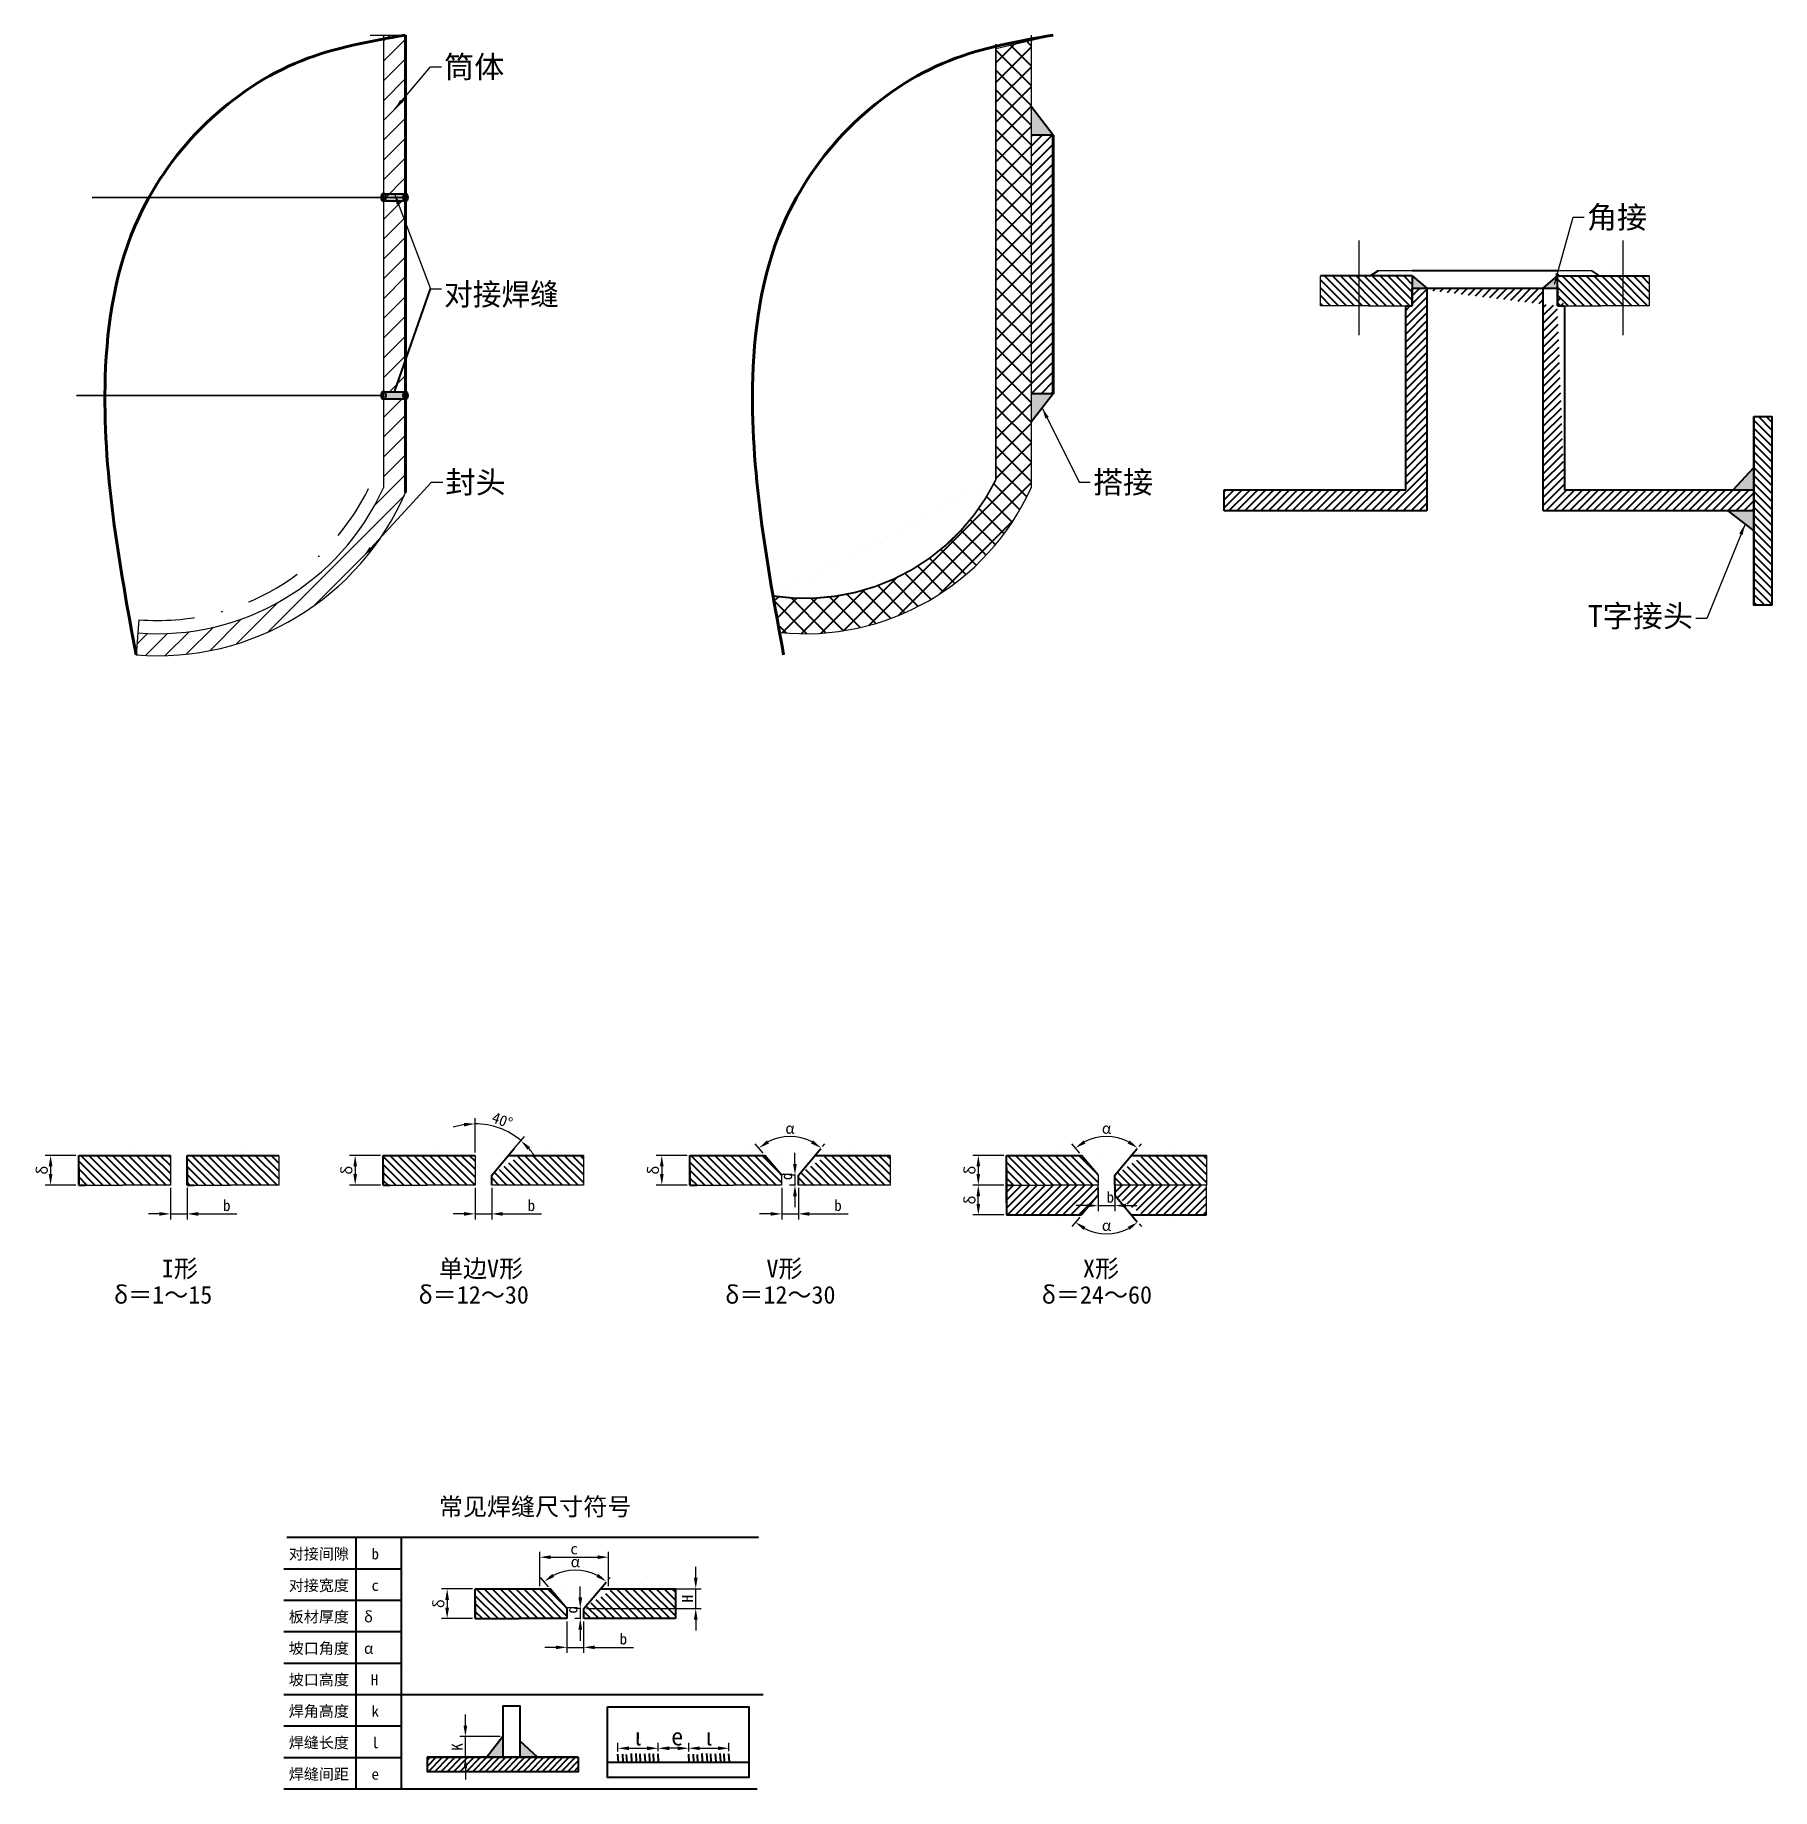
# Model space of a CAD drawing. Header units: millimetres. Extents: x 118 to 511, y -182 to 216.
import ezdxf

# ---------------------------------------------------------------- set-up
doc = ezdxf.new("R2010")
doc.units = ezdxf.units.MM
doc.linetypes.add('DASHDOT', pattern=[25.4, 12.7, -6.35, 0, -6.35])
doc.dimstyles.new('ISO-25', dxfattribs={"dimtxt": 2.5, "dimasz": 2.5, "dimexe": 1.25, "dimexo": 0.625, "dimtad": 1, "dimdsep": 46, "dimtxsty": 'Standard', "dimcen": 2.5, "dimadec": 0, "dimazin": 0, "dimtfac": 1, "dimtmove": 0, "dimatfit": 3, "dimfxl": 0, "dimarcsym": 0})

msp = doc.modelspace()

# ---------------------------------------------------------------- texts
at = {"lineweight": 70, "char_height": 5, "attachment_point": 1}
for s, insert in [('{\\f宋体|b0|i0|c134|p2;筒体}', (210.279, 211.189)), ('{\\fTxt|b0|i0|c134|p2;对接焊缝}', (210.279, 159.629)), ('{\\f宋体|b0|i0|c134|p2;封头}', (210.576, 117.002)), ('{\\f宋体|b0|i0|c134|p2;搭接}', (357.394, 117.002))]:
    msp.add_mtext(s, dxfattribs=dict(at, insert=insert))
at = {"lineweight": 40, "char_height": 5}
for s, insert, attachment_point in [('{\\f宋体|b0|i0|c134|p2;角接}', (469.359, 177.08), 1), ('T{\\f宋体|b0|i0|c134|p2;字接头}', (493.405, 81.102), 9)]:
    msp.add_mtext(s, dxfattribs=dict(at, insert=insert, attachment_point=attachment_point))
at = {"lineweight": 40, "attachment_point": 1}
for s, insert, char_height, width in [('I{\\f宋体|b0|i0|c134|p2;形}', (146.272, -61.786), 4, 14.8084), ('{\\f宋体|b0|i0|c134|p2;单边}V{\\f宋体|b0|i0|c134|p2;形}', (209.088, -61.786), 4, 29.7758), ('V{\\f宋体|b0|i0|c134|p2;形}', (283.352, -61.786), 4, 29.7758), ('X{\\f宋体|b0|i0|c134|p2;形}', (355.112, -61.786), 4, 29.7758), ('{\\f宋体|b0|i0|c134|p2;δ＝}1{\\f宋体|b0|i0|c134|p2;～}15', (135.409, -67.761), 4, 25.67124), ('{\\f宋体|b0|i0|c134|p2;δ＝}12{\\f宋体|b0|i0|c134|p2;～}30', (204.46, -67.761), 4, 32.39392), ('{\\f宋体|b0|i0|c134|p2;δ＝}12{\\f宋体|b0|i0|c134|p2;～}30', (273.971, -67.761), 4, 32.39392), ('{\\f宋体|b0|i0|c134|p2;δ＝}24{\\f宋体|b0|i0|c134|p2;～}60', (345.731, -67.761), 4, 32.3939), ('{\\f宋体|b0|i0|c134|p2;常见焊缝尺寸符号}', (209.088, -115.791), 4, 56.36851), ('{\\f宋体|b0|i0|c134|p2;对接间隙}', (175.061, -127.261), 2.5, 14.052), ('{\\f黑体|b0|i0|c134|p2; b}', (192.108, -127.261), 2.5, 14.052), ('{\\f宋体|b0|i0|c134|p2;对接宽度}', (175.061, -134.395), 2.5, 14.052), ('{\\f黑体|b0|i0|c134|p2; c}', (192.108, -134.395), 2.5, 14.052), ('{\\f宋体|b0|i0|c134|p2;板材厚度}', (175.061, -141.53), 2.5, 14.052), ('{\\f黑体|b0|i0|c134|p2;δ}', (192.108, -141.53), 2.5, 14.052), ('{\\f宋体|b0|i0|c134|p2;坡口角度}', (175.061, -148.664), 2.5, 14.052), ('{\\f黑体|b0|i0|c134|p2;α }', (192.108, -148.664), 2.5, 14.052), ('{\\f宋体|b0|i0|c134|p2;坡口高度}', (175.061, -155.799), 2.5, 14.052), ('{\\f黑体|b0|i0|c134|p2;H}', (193.628, -155.799), 2.5, 14.052), ('{\\f宋体|b0|i0|c134|p2;焊角高度}', (175.061, -162.933), 2.5, 14.052), ('{\\f黑体|b0|i0|c134|p2; k}', (192.108, -162.933), 2.5, 14.052), ('{\\f宋体|b0|i0|c134|p2;焊缝长度}', (175.061, -170.068), 2.5, 14.052), ('{\\f黑体|b0|i0|c134|p2; l}', (192.108, -170.068), 2.5, 14.052), ('{\\f宋体|b0|i0|c134|p2;焊缝间距}', (175.061, -177.202), 2.5, 14.052), ('{\\f黑体|b0|i0|c134|p2; e}', (192.108, -177.202), 2.5, 14.052)]:
    msp.add_mtext(s, dxfattribs=dict(at, insert=insert, char_height=char_height, width=width))

# ---------------------------------------------------------------- blocks, each defined once
blk = doc.blocks.new('*D1')
at = {"color": 0, "lineweight": -2}
for p, q in [((126.81, -38.14), (119.81, -38.14)), ((121.06, -40.64), (121.06, -42.4)), ((126.81, -44.9), (119.81, -44.9))]:
    blk.add_line(p, q, dxfattribs=at)
at = {"color": 0, "lineweight": 40}
for points in [[(120.64, -40.64), (121.48, -40.64), (121.06, -38.14)], [(120.64, -42.4), (121.48, -42.4), (121.06, -44.9)]]:
    blk.add_solid(points, dxfattribs=at)
at = {"layer": 'Defpoints', "color": 0, "lineweight": 40}
for p in [(127.43, -38.14), (121.06, -44.9), (127.43, -44.9)]:
    blk.add_point(p, dxfattribs=at)
at = {"color": 0, "lineweight": 40, "insert": (119.19, -41.52), "char_height": 2.5, "attachment_point": 5, "rotation": 90}
blk.add_mtext('{\\f宋体|b0|i0|c134|p2;δ}', dxfattribs=at)
blk = doc.blocks.new('*D2')
at = {"color": 0, "lineweight": -2}
for p, q in [((148.23, -45.52), (148.23, -52.66)), ((152.02, -45.52), (152.02, -52.66)), ((145.73, -51.41), (143.23, -51.41)), ((148.23, -51.41), (152.02, -51.41)), ((154.52, -51.41), (163.31, -51.41))]:
    blk.add_line(p, q, dxfattribs=at)
at = {"color": 0, "lineweight": 40}
for points in [[(145.73, -51), (145.73, -51.83), (148.23, -51.41)], [(154.52, -51), (154.52, -51.83), (152.02, -51.41)]]:
    blk.add_solid(points, dxfattribs=at)
at = {"layer": 'Defpoints', "color": 0, "lineweight": 40}
for p in [(148.23, -44.9), (152.02, -44.9), (152.02, -51.41)]:
    blk.add_point(p, dxfattribs=at)
at = {"color": 0, "lineweight": 40, "insert": (160.16, -49.53), "char_height": 2.5, "attachment_point": 5}
blk.add_mtext('{\\f宋体|b0|i0|c134|p2; b}', dxfattribs=at)
blk = doc.blocks.new('*D4')
at = {"color": 0, "lineweight": -2}
for p, q in [((217.29, -45.52), (217.29, -52.66)), ((221.07, -45.52), (221.07, -52.66)), ((214.79, -51.41), (212.29, -51.41)), ((217.29, -51.41), (221.07, -51.41)), ((223.57, -51.41), (232.36, -51.41))]:
    blk.add_line(p, q, dxfattribs=at)
at = {"color": 0, "lineweight": 40}
for points in [[(214.79, -51), (214.79, -51.83), (217.29, -51.41)], [(223.57, -51), (223.57, -51.83), (221.07, -51.41)]]:
    blk.add_solid(points, dxfattribs=at)
at = {"layer": 'Defpoints', "color": 0, "lineweight": 40}
for p in [(217.29, -44.9), (221.07, -44.9), (221.07, -51.41)]:
    blk.add_point(p, dxfattribs=at)
at = {"color": 0, "lineweight": 40, "insert": (229.21, -49.53), "char_height": 2.5, "attachment_point": 5}
blk.add_mtext('{\\f宋体|b0|i0|c134|p2; b}', dxfattribs=at)
blk = doc.blocks.new('*D3')
at = {"color": 0, "lineweight": -2}
for p, q in [((195.86, -38.14), (188.86, -38.14)), ((190.11, -40.64), (190.11, -42.4)), ((195.86, -44.9), (188.86, -44.9))]:
    blk.add_line(p, q, dxfattribs=at)
at = {"color": 0, "lineweight": 40}
for points in [[(189.7, -40.64), (190.53, -40.64), (190.11, -38.14)], [(189.7, -42.4), (190.53, -42.4), (190.11, -44.9)]]:
    blk.add_solid(points, dxfattribs=at)
at = {"layer": 'Defpoints', "color": 0, "lineweight": 40}
for p in [(196.49, -38.14), (190.11, -44.9), (196.49, -44.9)]:
    blk.add_point(p, dxfattribs=at)
at = {"color": 0, "lineweight": 40, "insert": (188.24, -41.52), "char_height": 2.5, "attachment_point": 5, "rotation": 90}
blk.add_mtext('{\\f宋体|b0|i0|c134|p2;δ}', dxfattribs=at)
blk = doc.blocks.new('*D5')
at = {"color": 0}
for p, q in [((217.29, -37.51), (217.29, -29.73)), ((225.26, -37.66), (228.5, -33.85))]:
    blk.add_line(p, q, dxfattribs=at)
for start, end in [(98.9194, 107.8389), (49.6798, 90), (31.8409, 40.7603)]:
    blk.add_arc((217.29, -47.06), 16.08, start, end, dxfattribs=at)
for points in [[(214.76, -30.76), (214.83, -31.59), (217.29, -30.98)], [(229.17, -36.86), (229.76, -36.27), (227.69, -34.8)]]:
    blk.add_solid(points, dxfattribs=at)
at = {"layer": 'Defpoints', "color": 0}
for p in [(224.55, -32.72), (217.29, -38.14), (224.86, -38.14), (221.07, -42.6), (217.29, -44.9)]:
    blk.add_point(p, dxfattribs=at)
at = {"color": 0, "lineweight": 40, "insert": (223.47, -30.21), "char_height": 2.5, "attachment_point": 5, "rotation": 339.8399}
blk.add_mtext('40°', dxfattribs=at)
blk = doc.blocks.new('*D7')
at = {"color": 0, "lineweight": -2}
for p, q in [((265.37, -38.14), (258.37, -38.14)), ((259.62, -40.64), (259.62, -42.4)), ((265.37, -44.9), (258.37, -44.9))]:
    blk.add_line(p, q, dxfattribs=at)
at = {"color": 0, "lineweight": 40}
for points in [[(259.21, -40.64), (260.04, -40.64), (259.62, -38.14)], [(259.21, -42.4), (260.04, -42.4), (259.62, -44.9)]]:
    blk.add_solid(points, dxfattribs=at)
at = {"layer": 'Defpoints', "color": 0, "lineweight": 40}
for p in [(266, -38.14), (259.62, -44.9), (266, -44.9)]:
    blk.add_point(p, dxfattribs=at)
at = {"color": 0, "lineweight": 40, "insert": (257.75, -41.52), "char_height": 2.5, "attachment_point": 5, "rotation": 90}
blk.add_mtext('{\\f宋体|b0|i0|c134|p2;δ}', dxfattribs=at)
blk = doc.blocks.new('*D6')
at = {"color": 0, "lineweight": -2}
for p, q in [((286.8, -45.52), (286.8, -52.66)), ((290.58, -45.52), (290.58, -52.66)), ((284.3, -51.41), (281.8, -51.41)), ((286.8, -51.41), (290.58, -51.41)), ((293.08, -51.41), (301.87, -51.41))]:
    blk.add_line(p, q, dxfattribs=at)
at = {"color": 0, "lineweight": 40}
for points in [[(284.3, -51), (284.3, -51.83), (286.8, -51.41)], [(293.08, -51), (293.08, -51.83), (290.58, -51.41)]]:
    blk.add_solid(points, dxfattribs=at)
at = {"layer": 'Defpoints', "color": 0, "lineweight": 40}
for p in [(286.8, -44.9), (290.58, -44.9), (290.58, -51.41)]:
    blk.add_point(p, dxfattribs=at)
at = {"color": 0, "lineweight": 40, "insert": (298.72, -49.53), "char_height": 2.5, "attachment_point": 5}
blk.add_mtext('{\\f宋体|b0|i0|c134|p2; b}', dxfattribs=at)
blk = doc.blocks.new('*D8')
at = {"color": 0}
for p, q in [((282.6, -37.66), (280.8, -35.54)), ((296.06, -36.14), (296.58, -35.54))]:
    blk.add_line(p, q, dxfattribs=at)
blk.add_arc((288.69, -44.83), 10.94, 62.8013, 117.1987, dxfattribs=at)
for points in [[(283.92, -35.45), (283.46, -34.75), (281.61, -36.49)], [(293.92, -34.75), (293.46, -35.45), (295.77, -36.49)]]:
    blk.add_solid(points, dxfattribs=at)
at = {"layer": 'Defpoints', "color": 0}
for p in [(291.23, -34.19), (283.01, -38.14), (295.66, -36.62), (286.8, -42.6), (290.58, -42.6)]:
    blk.add_point(p, dxfattribs=at)
at = {"color": 0, "lineweight": 40, "insert": (288.69, -32.01), "char_height": 2.5, "attachment_point": 5}
blk.add_mtext('{\\f宋体|b0|i0|c134|p2;α}', dxfattribs=at)
blk = doc.blocks.new('*D9')
at = {"color": 0, "lineweight": -2}
for p, q in [((289.81, -40.1), (289.81, -37.6)), ((289.95, -42.6), (288.56, -42.6)), ((289.81, -42.6), (289.81, -44.9)), ((289.95, -44.9), (288.56, -44.9)), ((289.81, -47.4), (289.81, -49.9))]:
    blk.add_line(p, q, dxfattribs=at)
at = {"color": 0, "lineweight": 40}
for points in [[(289.39, -40.1), (290.23, -40.1), (289.81, -42.6)], [(289.39, -47.4), (290.23, -47.4), (289.81, -44.9)]]:
    blk.add_solid(points, dxfattribs=at)
at = {"layer": 'Defpoints', "color": 0, "lineweight": 40}
for p in [(290.58, -42.6), (289.81, -44.9), (290.58, -44.9)]:
    blk.add_point(p, dxfattribs=at)
at = {"color": 0, "lineweight": 40, "insert": (287.93, -43.75), "char_height": 2.5, "attachment_point": 5, "rotation": 90}
blk.add_mtext('{\\f宋体|b0|i0|c134|p2; d}', dxfattribs=at)
blk = doc.blocks.new('*D12')
at = {"color": 0}
for p, q in [((354.36, -37.66), (352.56, -35.54)), ((367.82, -36.14), (368.34, -35.54))]:
    blk.add_line(p, q, dxfattribs=at)
blk.add_arc((360.45, -44.83), 10.94, 62.8013, 117.1987, dxfattribs=at)
for points in [[(355.68, -35.45), (355.22, -34.75), (353.37, -36.49)], [(365.68, -34.75), (365.22, -35.45), (367.53, -36.49)]]:
    blk.add_solid(points, dxfattribs=at)
at = {"layer": 'Defpoints', "color": 0}
for p in [(362.99, -34.19), (354.77, -38.14), (367.42, -36.62), (358.56, -42.6), (362.34, -42.6)]:
    blk.add_point(p, dxfattribs=at)
at = {"color": 0, "lineweight": 40, "insert": (360.45, -32.01), "char_height": 2.5, "attachment_point": 5}
blk.add_mtext('{\\f宋体|b0|i0|c134|p2;α}', dxfattribs=at)
blk = doc.blocks.new('*D10')
at = {"color": 0, "lineweight": -2}
for p, q in [((337.13, -38.14), (330.13, -38.14)), ((331.38, -40.64), (331.38, -42.4)), ((337.13, -44.9), (330.13, -44.9))]:
    blk.add_line(p, q, dxfattribs=at)
at = {"color": 0, "lineweight": 40}
for points in [[(330.97, -40.64), (331.8, -40.64), (331.38, -38.14)], [(330.97, -42.4), (331.8, -42.4), (331.38, -44.9)]]:
    blk.add_solid(points, dxfattribs=at)
at = {"layer": 'Defpoints', "color": 0, "lineweight": 40}
for p in [(337.76, -38.14), (331.38, -44.9), (337.76, -44.9)]:
    blk.add_point(p, dxfattribs=at)
at = {"color": 0, "lineweight": 40, "insert": (329.51, -41.52), "char_height": 2.5, "attachment_point": 5, "rotation": 90}
blk.add_mtext('{\\f宋体|b0|i0|c134|p2;δ}', dxfattribs=at)
blk = doc.blocks.new('*D11')
at = {"color": 0, "lineweight": -2}
for p, q in [((358.56, -45.52), (358.56, -50.78)), ((362.34, -45.52), (362.34, -50.78)), ((356.06, -49.53), (353.56, -49.53)), ((358.56, -49.53), (362.34, -49.53)), ((364.84, -49.53), (367.34, -49.53))]:
    blk.add_line(p, q, dxfattribs=at)
at = {"color": 0, "lineweight": 40}
for points in [[(356.06, -49.11), (356.06, -49.95), (358.56, -49.53)], [(364.84, -49.11), (364.84, -49.95), (362.34, -49.53)]]:
    blk.add_solid(points, dxfattribs=at)
at = {"layer": 'Defpoints', "color": 0, "lineweight": 40}
for p in [(358.56, -44.9), (362.34, -44.9), (362.34, -49.53)]:
    blk.add_point(p, dxfattribs=at)
at = {"color": 0, "lineweight": 40, "insert": (360.45, -47.65), "char_height": 2.5, "attachment_point": 5}
blk.add_mtext('{\\f宋体|b0|i0|c134|p2; b}', dxfattribs=at)
blk = doc.blocks.new('*D13')
at = {"color": 0}
for p, q in [((354.36, -52.13), (352.56, -54.26)), ((367.82, -53.65), (368.34, -54.26))]:
    blk.add_line(p, q, dxfattribs=at)
blk.add_arc((360.45, -44.96), 10.94, 242.8013, 297.1987, dxfattribs=at)
for points in [[(355.22, -55.04), (355.68, -54.35), (353.37, -53.3)], [(365.22, -54.35), (365.68, -55.04), (367.53, -53.3)]]:
    blk.add_solid(points, dxfattribs=at)
at = {"layer": 'Defpoints', "color": 0}
for p in [(358.56, -47.19), (362.34, -47.19), (354.77, -51.66), (357.91, -55.6), (367.42, -53.18)]:
    blk.add_point(p, dxfattribs=at)
at = {"color": 0, "lineweight": 40, "insert": (360.45, -54.03), "char_height": 2.5, "attachment_point": 5}
blk.add_mtext('{\\f宋体|b0|i0|c134|p2;α}', dxfattribs=at)
blk = doc.blocks.new('*D14')
at = {"color": 0, "lineweight": -2}
for p, q in [((337.13, -44.9), (330.13, -44.9)), ((331.38, -49.16), (331.38, -47.4)), ((337.13, -51.66), (330.13, -51.66))]:
    blk.add_line(p, q, dxfattribs=at)
at = {"color": 0, "lineweight": 40}
for points in [[(330.97, -47.4), (331.8, -47.4), (331.38, -44.9)], [(330.97, -49.16), (331.8, -49.16), (331.38, -51.66)]]:
    blk.add_solid(points, dxfattribs=at)
at = {"layer": 'Defpoints', "color": 0, "lineweight": 40}
for p in [(331.38, -44.9), (337.76, -44.9), (337.76, -51.66)]:
    blk.add_point(p, dxfattribs=at)
at = {"color": 0, "lineweight": 40, "insert": (329.51, -48.28), "char_height": 2.5, "attachment_point": 5, "rotation": 90}
blk.add_mtext('{\\f宋体|b0|i0|c134|p2;δ}', dxfattribs=at)
blk = doc.blocks.new('*D15')
at = {"color": 0, "lineweight": -2}
for p, q in [((216.71, -136.43), (209.71, -136.43)), ((210.96, -138.93), (210.96, -140.69)), ((216.71, -143.19), (209.71, -143.19))]:
    blk.add_line(p, q, dxfattribs=at)
at = {"color": 0, "lineweight": 40}
for points in [[(210.54, -138.93), (211.38, -138.93), (210.96, -136.43)], [(210.54, -140.69), (211.38, -140.69), (210.96, -143.19)]]:
    blk.add_solid(points, dxfattribs=at)
at = {"layer": 'Defpoints', "color": 0, "lineweight": 40}
for p in [(217.33, -136.43), (210.96, -143.19), (217.33, -143.19)]:
    blk.add_point(p, dxfattribs=at)
at = {"color": 0, "lineweight": 40, "insert": (209.08, -139.81), "char_height": 2.5, "attachment_point": 5, "rotation": 90}
blk.add_mtext('{\\f宋体|b0|i0|c134|p2;δ}', dxfattribs=at)
blk = doc.blocks.new('*D18')
at = {"color": 0, "lineweight": -2}
for p, q in [((241.15, -138.39), (241.15, -135.89)), ((241.29, -140.89), (239.9, -140.89)), ((241.15, -140.89), (241.15, -143.19)), ((241.29, -143.19), (239.9, -143.19)), ((241.15, -145.69), (241.15, -148.19))]:
    blk.add_line(p, q, dxfattribs=at)
at = {"color": 0, "lineweight": 40}
for points in [[(240.73, -138.39), (241.56, -138.39), (241.15, -140.89)], [(240.73, -145.69), (241.56, -145.69), (241.15, -143.19)]]:
    blk.add_solid(points, dxfattribs=at)
at = {"layer": 'Defpoints', "color": 0, "lineweight": 40}
for p in [(241.91, -140.89), (241.15, -143.19), (241.91, -143.19)]:
    blk.add_point(p, dxfattribs=at)
at = {"color": 0, "lineweight": 40, "insert": (239.26, -142.04), "char_height": 2.5, "attachment_point": 5, "rotation": 90}
blk.add_mtext('{\\f宋体|b0|i0|c134|p2; d}', dxfattribs=at)
blk = doc.blocks.new('*D17')
at = {"color": 0, "lineweight": -2}
for p, q in [((233.94, -135.95), (232.13, -133.83)), ((247.4, -134.43), (247.91, -133.83))]:
    blk.add_line(p, q, dxfattribs=at)
blk.add_arc((240.02, -143.12), 10.94, 62.8013, 117.1987, dxfattribs=at)
at = {"color": 0, "lineweight": 40}
for points in [[(235.25, -133.74), (234.79, -133.04), (232.94, -134.78)], [(245.25, -133.04), (244.79, -133.74), (247.1, -134.78)]]:
    blk.add_solid(points, dxfattribs=at)
at = {"layer": 'Defpoints', "color": 0, "lineweight": 40}
for p in [(242.57, -132.48), (246.99, -134.91), (234.34, -136.43), (238.13, -140.89), (241.91, -140.89)]:
    blk.add_point(p, dxfattribs=at)
at = {"color": 0, "lineweight": 40, "insert": (240.02, -130.3), "char_height": 2.5, "attachment_point": 5}
blk.add_mtext('{\\f宋体|b0|i0|c134|p2;α}', dxfattribs=at)
blk = doc.blocks.new('*D16')
at = {"color": 0, "lineweight": -2}
for p, q in [((238.13, -143.81), (238.13, -150.95)), ((241.91, -143.81), (241.91, -150.95)), ((235.63, -149.7), (233.13, -149.7)), ((238.13, -149.7), (241.91, -149.7)), ((244.41, -149.7), (253.21, -149.7))]:
    blk.add_line(p, q, dxfattribs=at)
at = {"color": 0, "lineweight": 40}
for points in [[(235.63, -149.29), (235.63, -150.12), (238.13, -149.7)], [(244.41, -149.29), (244.41, -150.12), (241.91, -149.7)]]:
    blk.add_solid(points, dxfattribs=at)
at = {"layer": 'Defpoints', "color": 0, "lineweight": 40}
for p in [(238.13, -143.19), (241.91, -143.19), (241.91, -149.7)]:
    blk.add_point(p, dxfattribs=at)
at = {"color": 0, "lineweight": 40, "insert": (250.06, -147.82), "char_height": 2.5, "attachment_point": 5}
blk.add_mtext('{\\f宋体|b0|i0|c134|p2; b}', dxfattribs=at)
blk = doc.blocks.new('*D19')
at = {"color": 0, "lineweight": -2}
for p, q in [((231.94, -135.8), (231.94, -128.01)), ((234.44, -129.26), (245.07, -129.26)), ((247.57, -135.8), (247.57, -128.01))]:
    blk.add_line(p, q, dxfattribs=at)
at = {"color": 0, "lineweight": 40}
for points in [[(234.44, -128.84), (234.44, -129.67), (231.94, -129.26)], [(245.07, -128.84), (245.07, -129.67), (247.57, -129.26)]]:
    blk.add_solid(points, dxfattribs=at)
at = {"layer": 'Defpoints', "color": 0, "lineweight": 40}
for p in [(247.57, -129.26), (231.94, -136.43), (247.57, -136.43)]:
    blk.add_point(p, dxfattribs=at)
at = {"color": 0, "lineweight": 40, "insert": (239.75, -127.38), "char_height": 2.5, "attachment_point": 5}
blk.add_mtext('c{\\fSimSun|b0|i0|c134|p2;\\H0.625x; }', dxfattribs=at)
blk = doc.blocks.new('*D20')
at = {"color": 0, "lineweight": -2}
for p, q in [((267.32, -133.93), (267.32, -131.43)), ((246.33, -136.43), (268.57, -136.43)), ((267.32, -140.89), (267.32, -136.43)), ((242.54, -140.89), (268.57, -140.89)), ((267.32, -143.39), (267.32, -145.89))]:
    blk.add_line(p, q, dxfattribs=at)
at = {"color": 0, "lineweight": 40}
for points in [[(266.91, -133.93), (267.74, -133.93), (267.32, -136.43)], [(266.91, -143.39), (267.74, -143.39), (267.32, -140.89)]]:
    blk.add_solid(points, dxfattribs=at)
at = {"layer": 'Defpoints', "color": 0, "lineweight": 40}
for p in [(245.7, -136.43), (267.32, -136.43), (241.91, -140.89)]:
    blk.add_point(p, dxfattribs=at)
at = {"color": 0, "lineweight": 40, "insert": (265.45, -138.66), "char_height": 2.5, "attachment_point": 5, "rotation": 90}
blk.add_mtext('H', dxfattribs=at)
blk = doc.blocks.new('*D21')
at = {"color": 0, "lineweight": -2}
for p, q in [((215.1, -167.43), (215.1, -164.93)), ((222.97, -169.93), (213.85, -169.93)), ((215.1, -174.64), (215.1, -169.93)), ((222.97, -174.64), (213.85, -174.64)), ((215.1, -177.14), (215.1, -179.64))]:
    blk.add_line(p, q, dxfattribs=at)
at = {"color": 0, "lineweight": 40}
for points in [[(214.68, -167.43), (215.52, -167.43), (215.1, -169.93)], [(214.68, -177.14), (215.52, -177.14), (215.1, -174.64)]]:
    blk.add_solid(points, dxfattribs=at)
at = {"layer": 'Defpoints', "color": 0, "lineweight": 40}
for p in [(215.1, -169.93), (223.59, -169.93), (223.59, -174.64)]:
    blk.add_point(p, dxfattribs=at)
at = {"color": 0, "lineweight": 40, "insert": (213.23, -172.28), "char_height": 2.5, "attachment_point": 5, "rotation": 90}
blk.add_mtext('K', dxfattribs=at)
blk = doc.blocks.new('*D22')
at = {"color": 0, "lineweight": -2}
for p, q in [((249.69, -173.32), (249.69, -171.34)), ((252.19, -172.59), (256.3, -172.59)), ((258.8, -173.21), (258.8, -171.34))]:
    blk.add_line(p, q, dxfattribs=at)
at = {"color": 0, "lineweight": 40}
for points in [[(252.19, -172.17), (252.19, -173.01), (249.69, -172.59)], [(256.3, -172.17), (256.3, -173.01), (258.8, -172.59)]]:
    blk.add_solid(points, dxfattribs=at)
at = {"layer": 'Defpoints', "color": 0, "lineweight": 40}
for p in [(249.69, -173.95), (258.8, -172.59), (258.8, -173.83)]:
    blk.add_point(p, dxfattribs=at)
at = {"color": 0, "lineweight": 40, "insert": (254.24, -169.97), "char_height": 2.5, "attachment_point": 5}
blk.add_mtext('{\\f宋体|b0|i0|c134|p2;\\H1.6x;ι}', dxfattribs=at)
blk = doc.blocks.new('*D23')
at = {"color": 0, "lineweight": -2}
for p, q in [((258.8, -173.21), (258.8, -171.34)), ((263.23, -172.59), (261.3, -172.59)), ((265.73, -173.32), (265.73, -171.34))]:
    blk.add_line(p, q, dxfattribs=at)
at = {"color": 0, "lineweight": 40}
for points in [[(261.3, -172.17), (261.3, -173.01), (258.8, -172.59)], [(263.23, -172.17), (263.23, -173.01), (265.73, -172.59)]]:
    blk.add_solid(points, dxfattribs=at)
at = {"layer": 'Defpoints', "color": 0, "lineweight": 40}
for p in [(258.8, -172.59), (258.8, -173.83), (265.73, -173.95)]:
    blk.add_point(p, dxfattribs=at)
at = {"color": 0, "lineweight": 40, "insert": (262.27, -169.97), "char_height": 2.5, "attachment_point": 5}
blk.add_mtext('{\\f宋体|b0|i0|c134|p2; \\H1.6x;e}', dxfattribs=at)
blk = doc.blocks.new('*D24')
at = {"color": 0, "lineweight": -2}
for p, q in [((265.73, -173.32), (265.73, -171.34)), ((268.23, -172.59), (272.35, -172.59)), ((274.85, -173.21), (274.85, -171.34))]:
    blk.add_line(p, q, dxfattribs=at)
at = {"color": 0, "lineweight": 40}
for points in [[(268.23, -172.17), (268.23, -173.01), (265.73, -172.59)], [(272.35, -172.17), (272.35, -173.01), (274.85, -172.59)]]:
    blk.add_solid(points, dxfattribs=at)
at = {"layer": 'Defpoints', "color": 0, "lineweight": 40}
for p in [(265.73, -173.95), (274.85, -172.59), (274.85, -173.83)]:
    blk.add_point(p, dxfattribs=at)
at = {"color": 0, "lineweight": 40, "insert": (270.29, -169.97), "char_height": 2.5, "attachment_point": 5}
blk.add_mtext('{\\f宋体|b0|i0|c134|p2;\\H1.6x;ι}', dxfattribs=at)

# ---------------------------------------------------------------- dimensions: what is measured, and where the dimension line sits
at = {"lineweight": 40}
dim = msp.add_angular_dim_2l(base=(224.5536, -32.7194), line1=((217.2855, -38.1355), (217.2855, -44.8967)), line2=((221.0676, -42.6014), (224.8577, -38.1355)), dimstyle='ISO-25', override={"dimadec": 2, "dimazin": 2}, dxfattribs=at)
dim.commit()
dim.dimension.update_dxf_attribs({"geometry": '*D5', "text_midpoint": (223.472, -30.2073)})
for base, line1, line2, picture, middle in [((291.231, -34.189), ((286.797, -42.601), (283.007, -38.136)), ((290.579, -42.601), (295.658, -36.617)), '*D8', (288.688, -32.014)), ((362.991, -34.189), ((358.557, -42.601), (354.767, -38.136)), ((362.339, -42.601), (367.418, -36.617)), '*D12', (360.448, -32.014)), ((357.905, -55.604), ((358.557, -47.192), (354.767, -51.658)), ((362.339, -47.192), (367.418, -53.176)), '*D13', (360.448, -54.029)), ((242.566, -132.48), ((238.132, -140.892), (234.342, -136.426)), ((241.914, -140.892), (246.992, -134.908)), '*D17', (240.023, -130.305))]:
    dim = msp.add_angular_dim_2l(base=base, line1=line1, line2=line2, text='{\\f宋体|b0|i0|c134|p2;α}', dimstyle='ISO-25', override={"dimadec": 2, "dimazin": 2}, dxfattribs=at)
    dim.commit()
    dim.dimension.update_dxf_attribs({"geometry": picture, "text_midpoint": middle})
for base, p1, p2, angle, text, picture, middle in [((121.061, -44.897), (127.434, -38.136), (127.434, -44.897), 90, '{\\f宋体|b0|i0|c134|p2;δ}', '*D1', (119.186, -41.516)), ((190.113, -44.897), (196.485, -38.136), (196.485, -44.897), 90, '{\\f宋体|b0|i0|c134|p2;δ}', '*D3', (188.238, -41.516)), ((259.624, -44.897), (265.997, -38.136), (265.997, -44.897), 90, '{\\f宋体|b0|i0|c134|p2;δ}', '*D7', (257.749, -41.516)), ((331.384, -44.897), (337.757, -38.136), (337.757, -44.897), 90, '{\\f宋体|b0|i0|c134|p2;δ}', '*D10', (329.509, -41.516)), ((331.384, -44.897), (337.757, -51.658), (337.757, -44.897), 270, '{\\f宋体|b0|i0|c134|p2;δ}', '*D14', (329.509, -48.277)), ((267.323, -136.426), (241.914, -140.892), (245.704, -136.426), 90, 'H', '*D20', (265.448, -138.659)), ((210.959, -143.187), (217.332, -136.426), (217.332, -143.187), 90, '{\\f宋体|b0|i0|c134|p2;δ}', '*D15', (209.084, -139.807)), ((215.1, -169.933), (223.592, -174.635), (223.592, -169.933), 90, 'K', '*D21', (213.225, -172.284))]:
    dim = msp.add_linear_dim(base=base, p1=p1, p2=p2, angle=angle, text=text, dimstyle='ISO-25', dxfattribs=at)
    dim.commit()
    dim.dimension.update_dxf_attribs({"geometry": picture, "text_midpoint": middle})
for base, p1, p2, picture, middle in [((289.811, -44.897), (290.579, -42.601), (290.579, -44.897), '*D9', (289.811, -43.749)), ((241.146, -143.187), (241.914, -140.892), (241.914, -143.187), '*D18', (241.146, -142.04))]:
    dim = msp.add_linear_dim(base=base, p1=p1, p2=p2, angle=90, text='{\\f宋体|b0|i0|c134|p2; d}', dimstyle='ISO-25', dxfattribs=at)
    dim.commit()
    dim.dimension.update_dxf_attribs({"geometry": picture, "text_midpoint": middle, "dimtype": 160})
for base, p1, p2, text, picture, middle in [((152.016, -51.413), (148.234, -44.897), (152.016, -44.897), '{\\f宋体|b0|i0|c134|p2; b}', '*D2', (160.162, -49.531)), ((221.068, -51.413), (217.285, -44.897), (221.068, -44.897), '{\\f宋体|b0|i0|c134|p2; b}', '*D4', (229.213, -49.531)), ((290.579, -51.413), (286.797, -44.897), (290.579, -44.897), '{\\f宋体|b0|i0|c134|p2; b}', '*D6', (298.725, -49.531)), ((247.567, -129.257), (231.937, -136.426), (247.567, -136.426), 'c{\\fSimSun|b0|i0|c134|p2;\\H0.625x; }', '*D19', (239.752, -127.378)), ((241.914, -149.704), (238.132, -143.187), (241.914, -143.187), '{\\f宋体|b0|i0|c134|p2; b}', '*D16', (250.06, -147.822)), ((258.804, -172.591), (249.686, -173.945), (258.804, -173.831), '{\\f宋体|b0|i0|c134|p2;\\H1.6x;ι}', '*D22', (254.245, -169.966)), ((274.847, -172.591), (265.729, -173.945), (274.847, -173.831), '{\\f宋体|b0|i0|c134|p2;\\H1.6x;ι}', '*D24', (270.288, -169.966))]:
    dim = msp.add_linear_dim(base=base, p1=p1, p2=p2, text=text, dimstyle='ISO-25', dxfattribs=at)
    dim.commit()
    dim.dimension.update_dxf_attribs({"geometry": picture, "text_midpoint": middle})
for base, p1, p2, text, picture, middle in [((362.339, -49.531), (358.557, -44.897), (362.339, -44.897), '{\\f宋体|b0|i0|c134|p2; b}', '*D11', (360.448, -49.531)), ((258.804, -172.591), (265.729, -173.945), (258.804, -173.831), '{\\f宋体|b0|i0|c134|p2; \\H1.6x;e}', '*D23', (262.266, -172.591))]:
    dim = msp.add_linear_dim(base=base, p1=p1, p2=p2, text=text, dimstyle='ISO-25', dxfattribs=at)
    dim.commit()
    dim.dimension.update_dxf_attribs({"geometry": picture, "text_midpoint": middle, "dimtype": 160})

# ---------------------------------------------------------------- hatches: boundary and pattern name
at = {"lineweight": 40}
h = msp.add_hatch(dxfattribs=at)
h.set_pattern_fill('ANSI37', color=256, style=0)
edge = h.paths.add_edge_path()
edge.add_spline(control_points=[(343.348, 214.567), (340.696, 213.947), (338.016, 213.422), (335.348, 212.859)], knot_values=[5.1718793, 5.1718793, 5.1718793, 5.1718793, 13.333717, 13.333717, 13.333717, 13.333717], degree=3, periodic=0)
edge.add_line((335.348, 212.859), (335.348, 115.028))
edge.add_arc((292.102, 136.374), 48.228, 261.34467, 333.72933, ccw=False)
edge.add_line((284.844, 88.696), (286.33, 80.443))
edge.add_arc((292.102, 136.374), 56.228, 264.10794, 335.70075)
edge.add_line((343.348, 113.236), (343.348, 214.567))
for points in [[(343.348, 199.664), (343.348, 193.23), (348.348, 193.23)], [(201.53, 179.922), (196.53, 179.922), (196.53, 178.236), (201.53, 178.236)], [(201.53, 135.021), (196.53, 135.021), (196.53, 133.335), (201.53, 133.335)], [(348.348, 134.574), (343.348, 134.574), (343.348, 128.115)]]:
    msp.add_hatch(color=256, dxfattribs=at).paths.add_polyline_path(points)
h = msp.add_hatch(dxfattribs=at)
h.set_pattern_fill('ANSI31', color=256, scale=0.5, style=0)
h.paths.add_polyline_path([(348.348, 193.23), (343.348, 193.23), (343.348, 134.574), (348.348, 134.574)])
h = msp.add_hatch(color=256, dxfattribs=at)
edge = h.paths.add_edge_path()
edge.add_ellipse((201.53, 179.079), major_axis=(0, 0.947), ratio=0.5375412, start_angle=180, end_angle=360)
edge.add_line((201.53, 180.026), (201.53, 178.132))
edge = h.paths.add_edge_path()
edge.add_line((196.53, 179.079), (196.021, 179.079))
edge.add_ellipse((196.53, 179.079), major_axis=(0, 0.947), ratio=0.5375412, start_angle=90, end_angle=180)
edge.add_line((196.53, 178.132), (196.53, 179.079))
edge = h.paths.add_edge_path()
edge.add_line((196.53, 179.922), (196.53, 180.026))
edge.add_ellipse((196.53, 179.079), major_axis=(0, 0.947), ratio=0.5375412, start_angle=0, end_angle=90)
edge.add_line((196.021, 179.079), (196.53, 179.079))
edge.add_line((196.53, 179.079), (196.53, 179.922))
h = msp.add_hatch(dxfattribs=at)
h.set_pattern_fill('ANSI31', color=256, scale=0.4, angle=90, style=0)
h.paths.add_polyline_path([(429.739, 158.501), (429.739, 161.262), (417.714, 161.262), (417.714, 154.501), (419.829, 154.501), (429.739, 154.501)])
h.paths.add_polyline_path([(477.566, 161.262), (462.692, 161.262), (462.692, 154.501), (464.269, 154.501), (472.603, 154.501), (477.566, 154.501)])
h.paths.add_polyline_path([(483.492, 161.262), (477.566, 161.262), (477.566, 154.501), (483.492, 154.501)])
h.paths.add_polyline_path([(417.714, 161.262), (408.939, 161.262), (408.939, 154.501), (417.714, 154.501)])
h = msp.add_hatch(color=256, dxfattribs=at)
h.paths.add_polyline_path([(429.739, 161.262), (429.739, 158.501), (433.069, 158.501)])
h.paths.add_polyline_path([(462.692, 161.262), (459.469, 158.501), (462.692, 158.501)])
h = msp.add_hatch(dxfattribs=at)
h.set_pattern_fill('ANSI31', color=256, scale=0.4, style=0)
h.paths.add_polyline_path([(433.069, 158.501), (429.739, 158.501), (429.739, 154.501), (428.269, 154.501), (428.269, 112.802), (387.112, 112.802), (387.112, 108.002), (433.069, 108.002)])
h = msp.add_hatch(dxfattribs=at)
h.set_pattern_fill('ANSI31', color=256, scale=0.4, style=0)
h.paths.add_polyline_path([(459.469, 108.002), (459.469, 158.501)], flags=16)
edge = h.paths.add_edge_path()
edge.add_line((459.469, 108.002), (459.469, 158.501))
edge.add_line((462.692, 158.501), (462.692, 154.501))
edge.add_line((429.739, 158.501), (462.692, 158.501))
edge.add_line((464.269, 154.501), (464.269, 112.802))
edge.add_line((462.692, 154.501), (464.269, 154.501))
edge.add_line((464.269, 112.802), (507.215, 112.802))
edge.add_line((507.215, 108.002), (459.469, 108.002))
edge.add_line((507.215, 112.802), (507.215, 108.002))
h = msp.add_hatch(color=256, dxfattribs=at)
edge = h.paths.add_edge_path()
edge.add_ellipse((201.53, 134.178), major_axis=(0, 0.947), ratio=0.5375412, start_angle=180, end_angle=360)
edge.add_line((201.53, 135.125), (201.53, 133.231))
edge = h.paths.add_edge_path()
edge.add_line((196.53, 134.178), (196.021, 134.178))
edge.add_ellipse((196.53, 134.178), major_axis=(0, 0.947), ratio=0.5375412, start_angle=90, end_angle=180)
edge.add_line((196.53, 133.231), (196.53, 134.178))
edge = h.paths.add_edge_path()
edge.add_line((196.53, 135.021), (196.53, 135.125))
edge.add_ellipse((196.53, 134.178), major_axis=(0, 0.947), ratio=0.5375412, start_angle=0, end_angle=90)
edge.add_line((196.021, 134.178), (196.53, 134.178))
edge.add_line((196.53, 134.178), (196.53, 135.021))
h = msp.add_hatch(dxfattribs=at)
h.set_pattern_fill('ANSI31', color=256, scale=0.4, angle=90, style=0)
h.paths.add_polyline_path([(511.295, 129.378), (507.215, 129.378), (507.215, 86.601), (511.295, 86.601)])
h = msp.add_hatch(color=256, dxfattribs=at)
h.paths.add_polyline_path([(507.215, 117.811), (502.545, 112.802), (507.215, 112.802)])
h.paths.add_polyline_path([(507.215, 108.002), (501.338, 108.002), (507.215, 103.442)])
h = msp.add_hatch(dxfattribs=at)
h.set_pattern_fill('ANSI31', color=256, scale=0.4, angle=90, style=0)
h.paths.add_polyline_path([(148.234, -38.136), (127.434, -38.136), (127.434, -44.897), (129.011, -44.897), (137.345, -44.897), (148.234, -44.897)])
h.paths.add_polyline_path([(172.816, -38.136), (152.016, -38.136), (152.016, -44.897), (161.927, -44.897), (172.816, -44.897)])
h = msp.add_hatch(dxfattribs=at)
h.set_pattern_fill('ANSI31', color=256, scale=0.4, angle=90, style=0)
h.paths.add_polyline_path([(217.285, -38.136), (196.485, -38.136), (196.485, -44.897), (198.062, -44.897), (206.396, -44.897), (217.285, -44.897)])
h = msp.add_hatch(dxfattribs=at)
h.set_pattern_fill('ANSI31', color=256, scale=0.4, angle=90, style=0)
h.paths.add_polyline_path([(241.868, -38.136), (227.522, -38.136), (221.068, -42.601), (221.068, -44.897), (241.868, -44.897)])
h = msp.add_hatch(dxfattribs=at)
h.set_pattern_fill('ANSI31', color=256, scale=0.4, angle=90, style=0)
h.paths.add_polyline_path([(283.007, -38.136), (265.997, -38.136), (265.997, -44.897), (267.574, -44.897), (275.907, -44.897), (286.797, -44.897), (286.797, -42.601)])
h = msp.add_hatch(dxfattribs=at)
h.set_pattern_fill('ANSI31', color=256, scale=0.4, angle=90, style=0)
h.set_pattern_definition([(135, (69.5113, 0), (-0.8980256, -0.8980256), [])])
h.paths.add_polyline_path([(311.379, -38.136), (297.033, -38.136), (290.579, -42.601), (290.579, -44.897), (311.379, -44.897)])
h = msp.add_hatch(dxfattribs=at)
h.set_pattern_fill('ANSI31', color=256, scale=0.4, angle=90, style=0)
h.set_pattern_definition([(135, (71.7602, 0), (-0.8980256, -0.8980256), [])])
h.paths.add_polyline_path([(354.767, -38.136), (337.757, -38.136), (337.757, -44.897), (339.334, -44.897), (347.668, -44.897), (358.557, -44.897), (358.557, -42.601)])
h = msp.add_hatch(dxfattribs=at)
h.set_pattern_fill('ANSI31', color=256, scale=0.4, angle=90, style=0)
h.set_pattern_definition([(135, (141.2716, 0), (-0.8980256, -0.8980256), [])])
h.paths.add_polyline_path([(383.139, -38.136), (368.794, -38.136), (362.339, -42.601), (362.339, -44.897), (383.139, -44.897)])
h = msp.add_hatch(dxfattribs=at)
h.set_pattern_fill('ANSI31', color=256, scale=0.4, angle=90, style=0)
h.set_pattern_definition([(225, (71.7602, -89.7935), (-0.8980256, 0.8980256), [])])
h.paths.add_polyline_path([(354.767, -51.658), (337.757, -51.658), (337.757, -44.897), (339.334, -44.897), (347.668, -44.897), (358.557, -44.897), (358.557, -47.192)])
h = msp.add_hatch(dxfattribs=at)
h.set_pattern_fill('ANSI31', color=256, scale=0.4, angle=90, style=0)
h.set_pattern_definition([(225, (141.2716, -89.7935), (-0.8980256, 0.8980256), [])])
h.paths.add_polyline_path([(383.139, -51.658), (368.794, -51.658), (362.339, -47.192), (362.339, -44.897), (383.139, -44.897)])
h = msp.add_hatch(dxfattribs=at)
h.set_pattern_fill('ANSI31', color=256, scale=0.4, angle=90, style=0)
h.set_pattern_definition([(135, (-48.6652, -98.2904), (-0.8980256, -0.8980256), [])])
h.paths.add_polyline_path([(234.342, -136.426), (217.332, -136.426), (217.332, -143.187), (218.908, -143.187), (227.242, -143.187), (238.132, -143.187), (238.132, -140.892)])
h = msp.add_hatch(dxfattribs=at)
h.set_pattern_fill('ANSI31', color=256, scale=0.4, angle=90, style=0)
h.set_pattern_definition([(135, (20.8461, -98.2904), (-0.8980256, -0.8980256), [])])
h.paths.add_polyline_path([(262.714, -136.426), (248.368, -136.426), (241.914, -140.892), (241.914, -143.187), (262.714, -143.187)])
h = msp.add_hatch(color=256, dxfattribs=at)
h.paths.add_polyline_path([(231.439, -174.635), (227.432, -170.899), (227.432, -174.635)])
h.paths.add_polyline_path([(223.592, -174.635), (223.592, -169.933), (219.944, -174.635)])
h = msp.add_hatch(dxfattribs=at)
h.set_pattern_fill('ANSI31', color=256, scale=0.32, style=0)
h.set_pattern_definition([(45, (137.1906, 231.1369), (-0.7184205, 0.7184205), [])])
h.paths.add_polyline_path([(240.693, -177.899), (240.693, -174.635), (206.471, -174.635), (206.471, -177.899)])

# ---------------------------------------------------------------- linework, layer by layer
for p, q in [((193.53, 215.893), (201.53, 215.893)), ((196.53, 215.893), (196.53, 113.236)), ((196.53, 214.49), (197.933, 215.893)), ((196.53, 210), (201.53, 215)), ((335.348, 212.859), (348.348, 215.893)), ((343.348, 215.893), (343.348, 113.236)), ((196.53, 205.51), (201.53, 210.51)), ((196.53, 201.02), (201.53, 206.02)), ((196.53, 196.53), (201.53, 201.53)), ((196.53, 192.04), (201.53, 197.04)), ((196.53, 187.55), (201.53, 192.55)), ((196.53, 183.059), (201.53, 188.059)), ((196.53, 178.569), (201.53, 183.569)), ((196.53, 174.079), (201.53, 179.079)), ((196.53, 169.589), (201.53, 174.589)), ((196.53, 165.099), (201.53, 170.099)), ((417.714, 147.854), (417.714, 169.281)), ((477.566, 147.854), (477.566, 169.281)), ((196.53, 160.609), (201.53, 165.609)), ((196.53, 156.119), (201.53, 161.119)), ((196.53, 151.629), (201.53, 156.629)), ((433.069, 108.002), (433.069, 158.501)), ((459.469, 108.002), (459.469, 158.501)), ((196.53, 147.138), (201.53, 152.138)), ((196.53, 142.648), (201.53, 147.648)), ((196.53, 138.158), (201.53, 143.158)), ((197.883, 135.021), (201.53, 138.668)), ((196.53, 129.178), (200.687, 133.335)), ((196.53, 124.688), (201.53, 129.688)), ((196.53, 120.198), (201.53, 125.198)), ((196.53, 115.708), (201.53, 120.708)), ((194.504, 109.192), (201.53, 116.217)), ((170.287, 80.484), (201.173, 111.371)), ((387.112, 112.802), (428.269, 112.802)), ((387.112, 112.802), (387.112, 108.002)), ((464.269, 112.802), (507.215, 112.802)), ((507.215, 112.802), (507.215, 108.002)), ((387.112, 108.002), (433.069, 108.002)), ((459.469, 108.002), (507.215, 108.002)), ((180.775, 86.482), (195.175, 100.882)), ((284.844, 88.696), (287.249, 75.339)), ((163.112, 77.799), (172.466, 87.153)), ((141.065, 83.314), (140.43, 75.339)), ((140.623, 77.761), (143.052, 80.191)), ((142.559, 75.207), (147.544, 80.192)), ((147.013, 75.171), (152.446, 80.604)), ((151.829, 75.497), (157.916, 81.584)), ((157.125, 76.302), (164.272, 83.45))]:
    msp.add_line(p, q)
at = {"lineweight": 80}
for p, q in [((201.53, 215.893), (201.53, 112.184)), ((348.348, 193.23), (348.348, 134.574))]:
    msp.add_line(p, q, dxfattribs=at)
at = {"lineweight": 40}
for p, q in [((348.348, 193.23), (343.348, 199.664)), ((348.348, 193.23), (343.348, 193.23)), ((429.739, 161.262), (408.939, 161.262)), ((420.251, 161.262), (422.07, 162.501)), ((429.739, 162.501), (462.692, 162.501)), ((429.739, 161.262), (429.739, 154.501)), ((429.739, 161.262), (433.069, 158.501)), ((459.469, 158.501), (462.692, 161.262)), ((462.692, 154.501), (462.692, 161.262)), ((462.692, 161.262), (483.492, 161.262)), ((472.181, 161.262), (470.361, 162.501)), ((483.492, 161.262), (483.492, 161.262)), ((199.03, 135.021), (207.154, 158.379)), ((429.739, 158.501), (462.692, 158.501)), ((429.739, 154.501), (429.739, 158.501)), ((429.739, 158.501), (433.069, 158.501)), ((433.069, 158.501), (433.069, 108.002)), ((459.469, 158.501), (462.692, 158.501)), ((459.469, 108.002), (459.469, 158.501)), ((459.469, 158.501), (462.692, 158.501)), ((459.469, 108.002), (459.469, 158.501)), ((459.469, 158.501), (462.692, 158.501)), ((462.692, 158.501), (462.692, 154.501)), ((462.692, 158.501), (462.692, 154.501)), ((462.692, 158.501), (462.692, 154.501)), ((428.269, 154.501), (429.739, 154.501)), ((428.269, 112.802), (428.269, 154.501)), ((428.269, 154.501), (429.739, 154.501)), ((462.692, 154.501), (464.269, 154.501)), ((462.692, 154.501), (464.269, 154.501)), ((464.269, 154.501), (464.269, 112.802)), ((464.269, 154.501), (464.269, 112.802)), ((348.348, 134.574), (343.348, 134.574)), ((348.348, 134.574), (343.348, 128.115)), ((507.215, 129.378), (507.215, 86.626)), ((502.545, 112.802), (507.215, 117.811)), ((387.112, 108.002), (387.112, 112.802)), ((387.112, 112.802), (428.269, 112.802)), ((464.269, 112.802), (507.215, 112.802)), ((464.269, 112.802), (507.215, 112.802)), ((507.215, 112.802), (507.215, 108.002)), ((507.215, 112.802), (507.215, 108.002)), ((433.069, 108.002), (387.112, 108.002)), ((507.215, 108.002), (459.469, 108.002)), ((507.215, 108.002), (459.469, 108.002)), ((501.338, 108.002), (507.215, 103.442)), ((127.434, -38.136), (148.234, -38.136)), ((127.434, -44.897), (127.434, -38.136)), ((148.234, -38.136), (148.234, -38.136)), ((152.016, -38.136), (172.816, -38.136)), ((152.016, -44.897), (152.016, -38.136)), ((172.816, -38.136), (172.816, -38.136)), ((196.485, -38.136), (217.285, -38.136)), ((196.485, -44.897), (196.485, -38.136)), ((217.285, -38.136), (217.285, -38.136)), ((221.068, -42.601), (226.146, -36.617)), ((224.858, -38.136), (241.868, -38.136)), ((241.868, -38.136), (241.868, -38.136)), ((265.997, -38.136), (283.007, -38.136)), ((265.997, -44.897), (265.997, -38.136)), ((286.797, -42.601), (283.007, -38.136)), ((286.797, -38.136), (286.797, -38.136)), ((290.579, -42.601), (295.658, -36.617)), ((294.369, -38.136), (311.379, -38.136)), ((311.379, -38.136), (311.379, -38.136)), ((337.757, -38.136), (354.767, -38.136)), ((337.757, -44.897), (337.757, -38.136)), ((358.557, -42.601), (354.767, -38.136)), ((358.557, -38.136), (358.557, -38.136)), ((362.339, -42.601), (367.418, -36.617)), ((366.129, -38.136), (383.139, -38.136)), ((383.139, -38.136), (383.139, -38.136)), ((127.434, -40.897), (127.434, -44.897)), ((127.434, -40.897), (127.434, -44.897)), ((127.434, -40.897), (127.434, -44.897)), ((152.016, -40.897), (152.016, -44.897)), ((152.016, -40.897), (152.016, -44.897)), ((152.016, -40.897), (152.016, -44.897)), ((196.485, -40.897), (196.485, -44.897)), ((196.485, -40.897), (196.485, -44.897)), ((196.485, -40.897), (196.485, -44.897)), ((221.068, -44.897), (221.068, -42.601)), ((265.997, -40.897), (265.997, -44.897)), ((265.997, -40.897), (265.997, -44.897)), ((265.997, -40.897), (265.997, -44.897)), ((290.579, -44.897), (290.579, -42.601)), ((337.757, -40.897), (337.757, -44.897)), ((337.757, -40.897), (337.757, -44.897)), ((337.757, -40.897), (337.757, -44.897)), ((362.339, -44.897), (362.339, -42.601)), ((127.434, -44.897), (129.011, -44.897)), ((127.434, -44.897), (129.011, -44.897)), ((152.016, -44.897), (153.593, -44.897)), ((152.016, -44.897), (153.593, -44.897)), ((196.485, -44.897), (198.062, -44.897)), ((196.485, -44.897), (198.062, -44.897)), ((265.997, -44.897), (267.574, -44.897)), ((265.997, -44.897), (267.574, -44.897)), ((337.757, -44.897), (339.334, -44.897)), ((337.757, -44.897), (339.334, -44.897)), ((337.757, -48.897), (337.757, -44.897)), ((337.757, -48.897), (337.757, -44.897)), ((337.757, -48.897), (337.757, -44.897)), ((337.757, -44.897), (337.757, -51.658)), ((337.757, -44.897), (339.334, -44.897)), ((337.757, -44.897), (339.334, -44.897)), ((358.557, -47.192), (354.767, -51.658)), ((362.339, -44.897), (362.339, -47.192)), ((362.339, -47.192), (367.418, -53.176)), ((337.757, -51.658), (354.767, -51.658)), ((358.557, -51.658), (358.557, -51.658)), ((366.129, -51.658), (383.139, -51.658)), ((383.139, -51.658), (383.139, -51.658)), ((174.6, -124.729), (281.531, -124.729)), ((190.265, -124.729), (190.265, -181.805)), ((200.504, -124.729), (200.504, -181.805)), ((173.909, -131.864), (200.504, -131.864)), ((241.914, -140.892), (246.992, -134.908)), ((173.909, -138.998), (200.504, -138.998)), ((217.332, -143.187), (217.332, -136.426)), ((217.332, -136.426), (234.342, -136.426)), ((217.332, -139.187), (217.332, -143.187)), ((217.332, -139.187), (217.332, -143.187)), ((217.332, -139.187), (217.332, -143.187)), ((238.132, -140.892), (234.342, -136.426)), ((238.132, -136.426), (238.132, -136.426)), ((245.704, -136.426), (262.714, -136.426)), ((262.714, -136.426), (262.714, -136.426)), ((241.914, -143.187), (241.914, -140.892)), ((173.909, -146.133), (200.504, -146.133)), ((217.332, -143.187), (218.908, -143.187)), ((217.332, -143.187), (218.908, -143.187)), ((173.909, -153.267), (200.504, -153.267)), ((173.909, -160.402), (282.64, -160.402)), ((173.909, -167.536), (200.504, -167.536)), ((223.592, -169.933), (219.944, -174.635)), ((227.432, -170.899), (231.439, -174.635)), ((173.909, -174.671), (200.504, -174.671)), ((240.693, -174.635), (206.492, -174.635)), ((227.432, -174.635), (223.592, -174.635)), ((227.432, -174.635), (223.592, -174.635)), ((227.432, -174.635), (223.592, -174.635)), ((249.791, -175.774), (249.686, -173.945)), ((250.876, -175.774), (250.771, -173.945)), ((251.763, -175.834), (251.658, -174.006)), ((252.835, -175.599), (252.73, -173.77)), ((252.849, -175.834), (252.744, -174.006)), ((253.921, -175.599), (253.816, -173.77)), ((254.807, -175.659), (254.702, -173.831)), ((255.893, -175.659), (255.788, -173.831)), ((256.936, -175.599), (256.831, -173.77)), ((257.823, -175.659), (257.718, -173.831)), ((258.909, -175.659), (258.804, -173.831)), ((265.834, -175.774), (265.729, -173.945)), ((266.92, -175.774), (266.815, -173.945)), ((267.806, -175.834), (267.701, -174.006)), ((268.879, -175.599), (268.774, -173.77)), ((268.892, -175.834), (268.787, -174.006)), ((269.964, -175.599), (269.859, -173.77)), ((270.851, -175.659), (270.746, -173.831)), ((271.936, -175.659), (271.831, -173.831)), ((272.98, -175.599), (272.875, -173.77)), ((273.866, -175.659), (273.761, -173.831)), ((274.952, -175.659), (274.847, -173.831)), ((173.909, -181.805), (281.242, -181.805))]:
    msp.add_line(p, q, dxfattribs=at)
at = {"linetype": 'Continuous'}
for p, q in [((408.939, 154.501), (408.939, 161.262)), ((416.939, 162.501), (416.939, 162.501)), ((422.07, 162.501), (429.739, 162.501)), ((462.692, 162.501), (470.361, 162.501)), ((475.492, 162.501), (475.492, 162.501)), ((475.492, 162.501), (475.492, 162.501)), ((483.492, 161.262), (483.492, 154.501)), ((419.829, 154.501), (408.939, 154.501)), ((419.829, 154.501), (429.739, 154.501)), ((428.269, 154.501), (428.269, 112.802)), ((462.692, 154.501), (472.603, 154.501)), ((464.269, 154.501), (464.269, 112.802)), ((483.492, 154.501), (472.603, 154.501)), ((140.234, -36.897), (140.234, -36.897)), ((140.234, -36.897), (140.234, -36.897)), ((148.234, -38.136), (148.234, -44.897)), ((164.816, -36.897), (164.816, -36.897)), ((164.816, -36.897), (164.816, -36.897)), ((172.816, -38.136), (172.816, -44.897)), ((209.285, -36.897), (209.285, -36.897)), ((209.285, -36.897), (209.285, -36.897)), ((217.285, -38.136), (217.285, -44.897)), ((233.868, -36.897), (233.868, -36.897)), ((233.868, -36.897), (233.868, -36.897)), ((241.868, -38.136), (241.868, -44.897)), ((278.797, -36.897), (278.797, -36.897)), ((278.797, -36.897), (278.797, -36.897)), ((303.379, -36.897), (303.379, -36.897)), ((303.379, -36.897), (303.379, -36.897)), ((311.379, -38.136), (311.379, -44.897)), ((350.557, -36.897), (350.557, -36.897)), ((350.557, -36.897), (350.557, -36.897)), ((375.139, -36.897), (375.139, -36.897)), ((375.139, -36.897), (375.139, -36.897)), ((383.139, -38.136), (383.139, -44.897)), ((286.797, -42.601), (286.797, -44.897)), ((358.557, -42.601), (358.557, -44.897)), ((127.434, -44.897), (137.345, -44.897)), ((148.234, -44.897), (137.345, -44.897)), ((152.016, -44.897), (161.927, -44.897)), ((172.816, -44.897), (161.927, -44.897)), ((196.485, -44.897), (206.396, -44.897)), ((217.285, -44.897), (206.396, -44.897)), ((241.868, -44.897), (221.068, -44.897)), ((265.997, -44.897), (275.907, -44.897)), ((286.797, -44.897), (275.907, -44.897)), ((311.379, -44.897), (290.579, -44.897)), ((337.757, -44.897), (347.668, -44.897)), ((337.757, -44.897), (347.668, -44.897)), ((358.557, -44.897), (347.668, -44.897)), ((358.557, -44.897), (347.668, -44.897)), ((358.557, -47.192), (358.557, -44.897)), ((383.139, -44.897), (362.339, -44.897)), ((383.139, -44.897), (362.339, -44.897)), ((383.139, -51.658), (383.139, -44.897)), ((350.557, -52.897), (350.557, -52.897)), ((350.557, -52.897), (350.557, -52.897)), ((375.139, -52.897), (375.139, -52.897)), ((375.139, -52.897), (375.139, -52.897))]:
    msp.add_line(p, q, dxfattribs=at)
at = {"linetype": 'Continuous', "lineweight": 40}
for p, q in [((230.132, -135.187), (230.132, -135.187)), ((230.132, -135.187), (230.132, -135.187)), ((254.714, -135.187), (254.714, -135.187)), ((254.714, -135.187), (254.714, -135.187)), ((262.714, -136.426), (262.714, -143.187)), ((238.132, -140.892), (238.132, -143.187)), ((217.332, -143.187), (227.242, -143.187)), ((238.132, -143.187), (227.242, -143.187)), ((262.714, -143.187), (241.914, -143.187))]:
    msp.add_line(p, q, dxfattribs=at)
at = {"lineweight": 70}
msp.add_lwpolyline([(335.348, 213.901, 0.4, 0.4, 0), (335.348, 115.028, 0.4, 0.4, -0.3267763), (284.844, 88.696, 0.4, 0.4, -0.3070455)], format="xyseb", dxfattribs=at)
at = {"lineweight": 40, "const_width": 0.4}
for points in [[(201.53, 179.079), (130.428, 179.079)], [(196.53, 134.178), (126.86, 134.178)], [(247.352, -175.774), (279.324, -175.774)]]:
    msp.add_lwpolyline(points, dxfattribs=at)
at = {"lineweight": 40}
for points in [[(196.53, 179.922), (201.53, 179.922), (201.53, 178.236), (196.53, 178.236)], [(196.53, 135.021), (201.53, 135.021), (201.53, 133.335), (196.53, 133.335)], [(507.215, 129.378), (511.295, 129.378), (511.295, 86.601), (507.215, 86.601)], [(223.592, -174.635), (227.524, -174.635), (227.524, -163.028), (223.592, -163.028)], [(247.352, -163.174), (279.324, -163.174), (279.324, -179.252), (247.352, -179.252)], [(240.693, -174.635), (240.693, -177.899), (206.471, -177.899), (206.471, -174.635)]]:
    msp.add_lwpolyline(points, close=True, dxfattribs=at)
for centre, radius, start, end in [((145.283, 136.374), 61.228, 265.45386, 336.72853), ((145.283, 136.374), 56.228, 265.45386, 335.70075), ((292.102, 136.374), 56.228, 264.09295, 335.70075)]:
    msp.add_arc(centre, radius, start, end)
at = {"linetype": 'DASHDOT'}
msp.add_arc((145.283, 136.374), 53.228, 265.45386, 335.70075, dxfattribs=at)
at = {"lineweight": 40}
for centre in [(196.53, 179.079), (201.53, 179.079), (196.53, 134.178), (201.53, 134.178)]:
    msp.add_ellipse(centre, major_axis=(0, 0.947), ratio=0.5375412, dxfattribs=at)
at = {"lineweight": 70, "start_tangent": (-0.9566107, -0.2913692)}
for points in [[(201.53, 215.893), (177.947, 210.08), (141.108, 174.709), (133.453, 138.383), (140.43, 75.339)], [(348.348, 215.893), (324.765, 210.08), (287.926, 174.709), (280.272, 138.383), (287.249, 75.339)]]:
    msp.add_spline(points, degree=3, dxfattribs=at)
at = {"layer": 'Defpoints', "color": 0, "linetype": 'ByBlock'}
for p in [(464.269, 126.777), (394.411, 112.802), (428.269, 112.802)]:
    msp.add_point(p, dxfattribs=at)

msp.set_redraw_order([(e.dxf.handle, doc.entitydb.next_handle()) for e in msp.query("TEXT MTEXT ATTDEF DIMENSION ARC_DIMENSION")])  # texts and dimensions are drawn at this point

# ---------------------------------------------------------------- leaders
at = {"lineweight": 70, "annotation_type": 0, "has_hookline": 1, "hookline_direction": 0}
for points, text_width in [([(199.03, 199.03), (207.154, 208.689), (209.654, 208.689)], 13.861), ([(199.03, 179.922), (207.154, 158.379), (209.654, 158.379)], 28.194), ([(345.848, 131.345), (354.269, 114.502), (356.769, 114.502)], 13.917), ([(191.995, 97.703), (207.451, 114.502), (209.951, 114.502)], 13.972)]:
    msp.add_leader(points, dimstyle='ISO-25', override={"dimgap": 0.625, "dimtad": 0}, dxfattribs=dict(at, text_width=text_width))
at = {"lineweight": 40, "annotation_type": 0, "has_hookline": 1}
for points, hookline_direction, text_width in [([(462.033, 159.401), (466.234, 174.58), (468.734, 174.58)], 0, 13.833), ([(505.204, 105.003), (496.53, 83.602), (494.03, 83.602)], 1, 26.333)]:
    msp.add_leader(points, dimstyle='ISO-25', override={"dimgap": 0.625, "dimtad": 0}, dxfattribs=dict(at, hookline_direction=hookline_direction, text_width=text_width))

doc.saveas('drawing.dxf')
